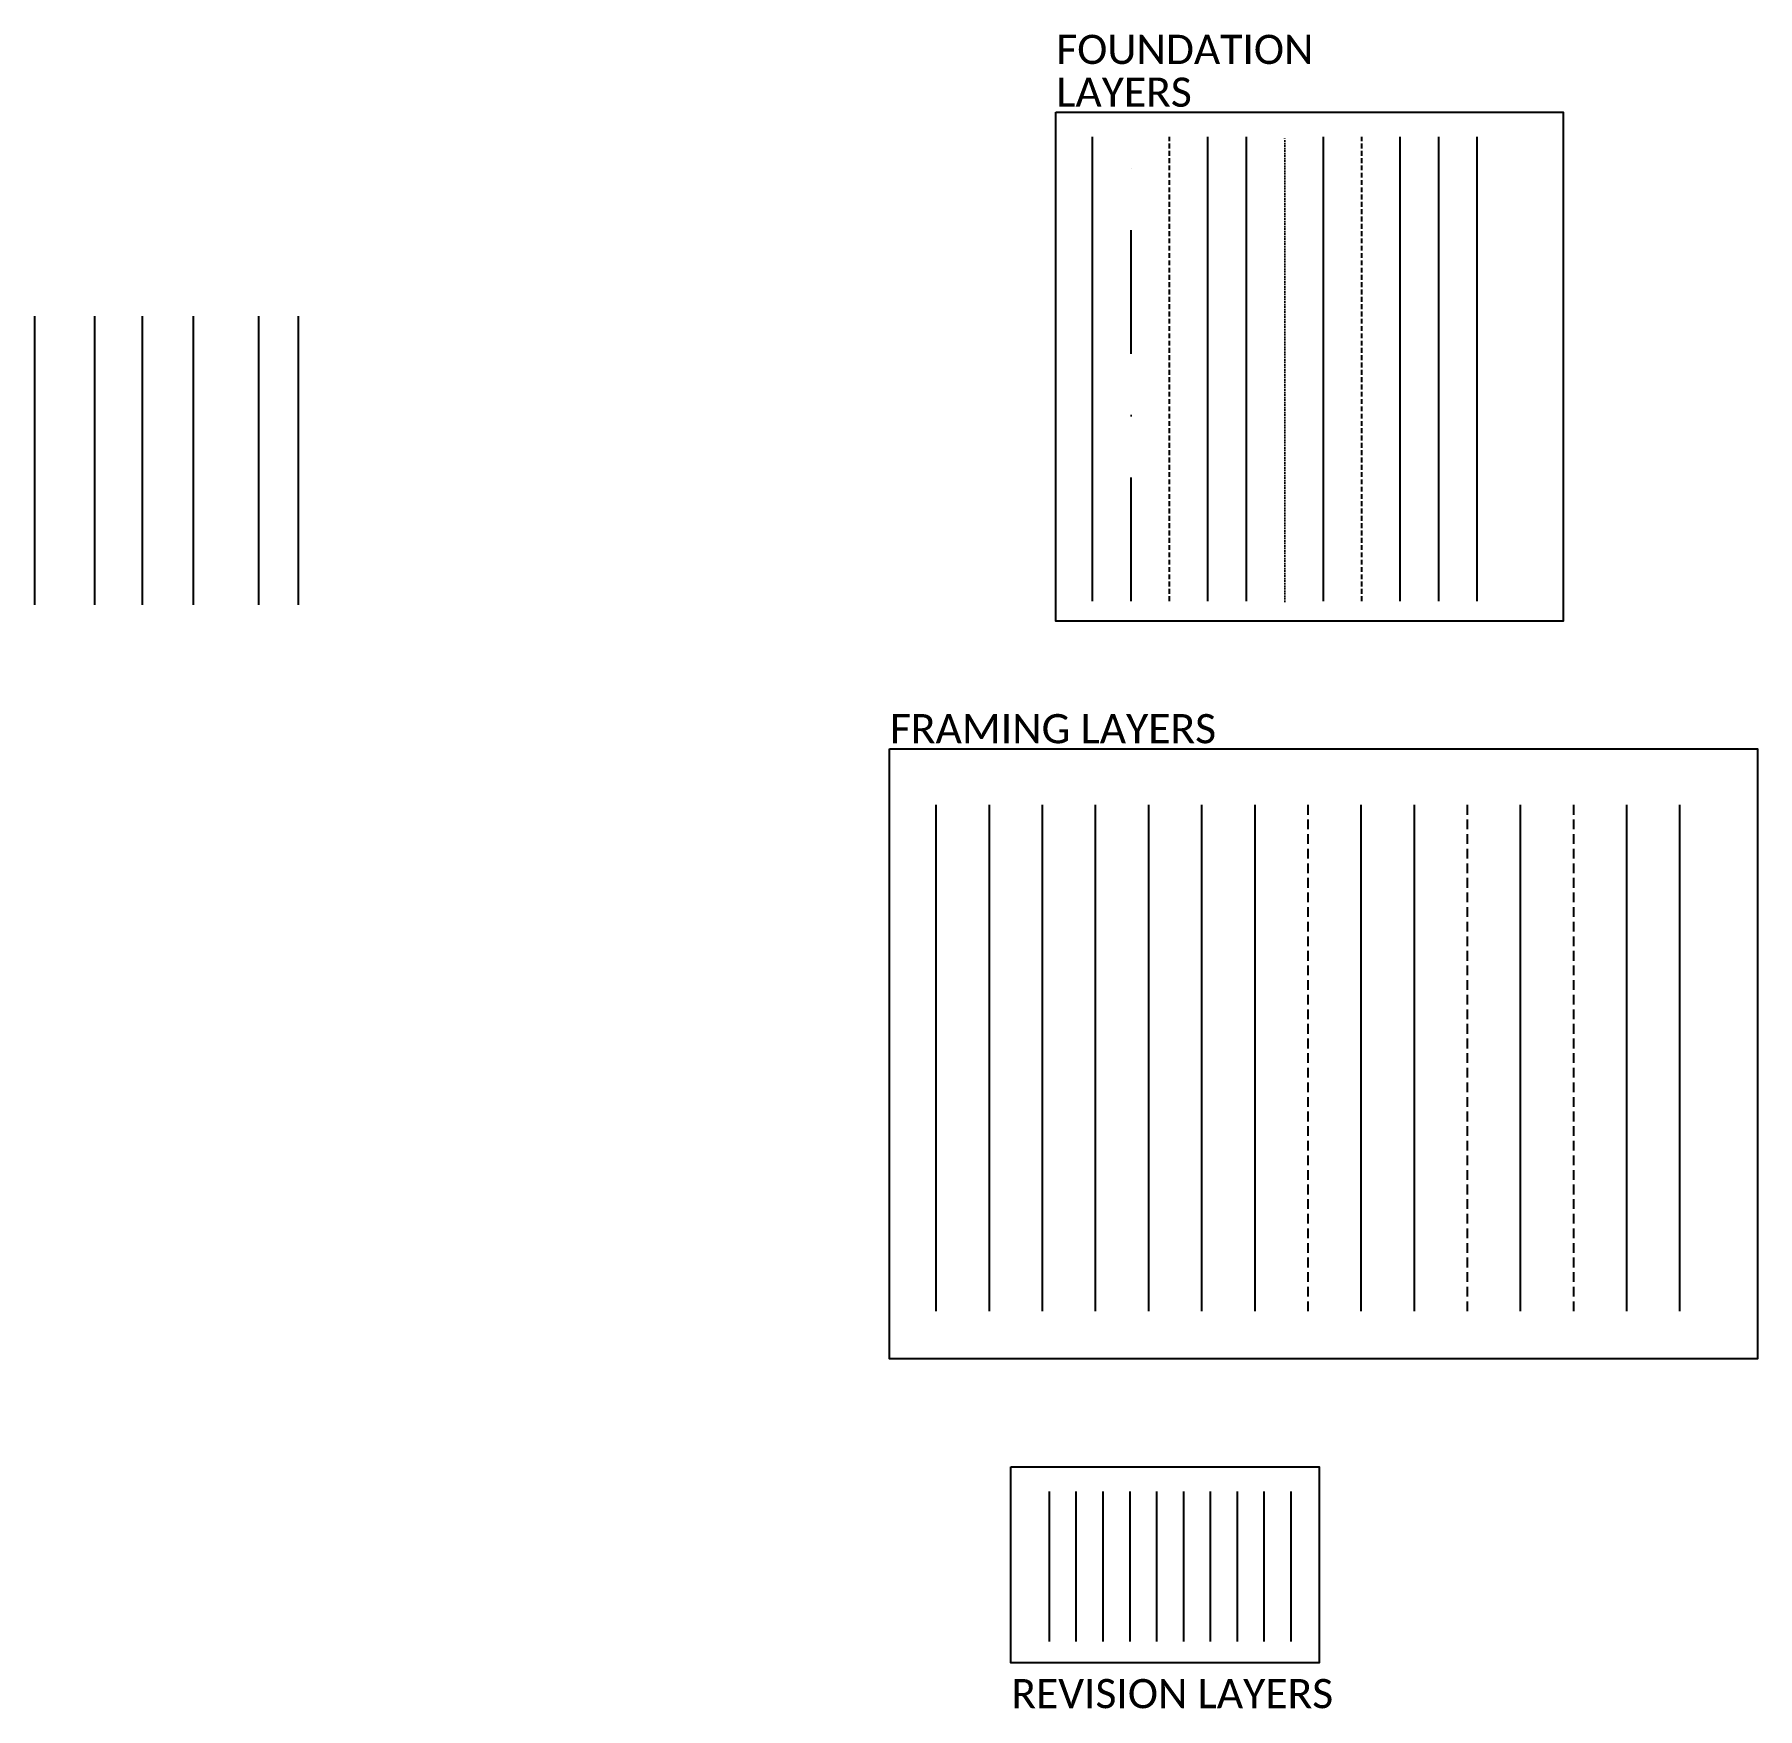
# Model space of a CAD drawing. Header units: inches. Extents: x -4772 to 8114, y -459 to 2752.
# Drawn here: x -4772 to -2647, y -459 to 1604 of the extents above; entities that cross this region are included whole.
import ezdxf

# ---------------------------------------------------------------- set-up
doc = ezdxf.new("R2010")
doc.units = ezdxf.units.IN
doc.header["$LTSCALE"] = 24
doc.header["$MEASUREMENT"] = 0
for name, pattern in [('DASHDOT2', [12.7, 6.35, -3.175, 0, -3.175]), ('DASHED', [0.75, 0.5, -0.25]), ('DASHED2', [0.375, 0.25, -0.125]), ('DOT2', [0.125, 0, -0.125])]:
    doc.linetypes.add(name, pattern=pattern)
for name, color, linetype in [('CORE_BKGD', 8, 'Continuous'), ('CORE_BORDER', 3, 'Continuous'), ('CORE_DESCRIPTION_TITLE', 3, 'Continuous'), ('CORE_LEGEND', 2, 'Continuous'), ('CORE_SWLAYOUT', 2, 'Continuous'), ('FNDN_BEAM', 5, 'Continuous'), ('FNDN_CABL', 4, 'DOT2'), ('FNDN_CABL_DIMS', 2, 'Continuous'), ('FNDN_CAISSON', 5, 'DASHED2'), ('FNDN_DIMS', 1, 'Continuous'), ('FNDN_FRM_MBRS', 2, 'Continuous'), ('FNDN_FTNG', 4, 'DASHED2'), ('FNDN_HDR', 3, 'Continuous'), ('FNDN_POST', 4, 'Continuous'), ('FNDN_RBRS', 6, 'DASHDOT2'), ('FNDN_REV_1', 2, 'Continuous'), ('FNDN_REV_2', 2, 'Continuous'), ('FNDN_REV_3', 2, 'Continuous'), ('FNDN_REV_4', 2, 'Continuous'), ('FNDN_REV_5', 2, 'Continuous'), ('FNDN_TEXT', 2, 'Continuous'), ('FRAME_BEAM', 5, 'Continuous'), ('FRAME_BEAR', 8, 'Continuous'), ('FRAME_BLKG', 3, 'DASHED'), ('FRAME_CALIF', 8, 'Continuous'), ('FRAME_CRIPPLE-POST', 1, 'DASHED'), ('FRAME_DIMS', 1, 'Continuous'), ('FRAME_DROP', 5, 'DASHED'), ('FRAME_GIRDER', 1, 'Continuous'), ('FRAME_HDR', 70, 'Continuous'), ('FRAME_POST', 4, 'Continuous'), ('FRAME_REV_1', 2, 'Continuous'), ('FRAME_REV_2', 2, 'Continuous'), ('FRAME_REV_3', 2, 'Continuous'), ('FRAME_REV_4', 2, 'Continuous'), ('FRAME_REV_5', 2, 'Continuous'), ('FRAME_STEELBEAM', 6, 'Continuous'), ('FRAME_SWALL', 3, 'SWALL'), ('FRAME_SWTXT', 2, 'Continuous'), ('FRAME_TEXT', 2, 'Continuous')]:
    doc.layers.add(name, color=color, linetype=linetype)
doc.layers.add('CORE_VIEWPORT', color=253, linetype='Continuous', plot=False)
doc.layers.add('FRAME_JOIST', color=253, linetype='Continuous', plot=False)
doc.styles.add('ARC-TEXT', font='CALIBRI.TTF', dxfattribs={"height": 4.5})
doc.linetypes.add('SWALL', pattern='A,0.25,0.25,["//",ARC-TEXT,S=0.015,R=0,X=0.01,Y=0.01],0.25', length=0.75)

msp = doc.modelspace()

# ---------------------------------------------------------------- texts
at = {"layer": 'CORE_DESCRIPTION_TITLE', "style": 'ARC-TEXT', "width": 1.00018}
for s, p in [('FOUNDATION', (-3511.5262, 1567.60966)), ('LAYERS', (-3511.5262, 1514.89827)), ('FRAMING LAYERS', (-3716.69928, 730.3296)), ('REVISION LAYERS', (-3567.03755, -459.03114))]:
    msp.add_text(s, height=36, dxfattribs=at).set_placement(p)

# ---------------------------------------------------------------- linework, layer by layer
at = {"color": 3}
for points in [[(-3511.9416, 1508.27072), (-2886.49137, 1508.27072), (-2886.49137, 880.83516), (-3511.9416, 880.83516)], [(-3717.11468, 723.70205), (-2646.76135, 723.70205), (-2646.76135, -28.36826), (-3717.11468, -28.36826)], [(-3567.45295, -161.68705), (-3187.38263, -161.68705), (-3187.38263, -402.95072), (-3567.45295, -402.95072)]]:
    msp.add_lwpolyline(points, close=True, dxfattribs=at)
at = {"layer": 'CORE_BKGD'}
msp.add_line((-4771.63137, 1256.6256), (-4771.63137, 901.02636), dxfattribs=at)
at = {"layer": 'CORE_BORDER'}
msp.add_line((-4697.4083, 1256.6256), (-4697.4083, 901.02636), dxfattribs=at)
at = {"layer": 'CORE_DESCRIPTION_TITLE'}
msp.add_line((-4638.97738, 1256.6256), (-4638.97738, 901.02636), dxfattribs=at)
at = {"layer": 'CORE_LEGEND'}
msp.add_line((-4575.80881, 1256.6256), (-4575.80881, 901.02636), dxfattribs=at)
at = {"layer": 'CORE_SWLAYOUT'}
msp.add_line((-4495.26889, 1256.6256), (-4495.26889, 901.02636), dxfattribs=at)
at = {"layer": 'CORE_VIEWPORT'}
msp.add_line((-4446.31325, 1256.6256), (-4446.31325, 901.02636), dxfattribs=at)
at = {"layer": 'FNDN_BEAM'}
msp.add_line((-3182.19144, 905.58999), (-3182.19144, 1477.69156), dxfattribs=at)
at = {"layer": 'FNDN_CABL'}
msp.add_line((-3229.62112, 905.58999), (-3229.62112, 1477.69156), dxfattribs=at)
at = {"layer": 'FNDN_CABL_DIMS'}
msp.add_line((-3277.05081, 905.58999), (-3277.05081, 1477.69156), dxfattribs=at)
at = {"layer": 'FNDN_CAISSON'}
msp.add_line((-3134.76175, 905.58999), (-3134.76175, 1477.69156), dxfattribs=at)
at = {"layer": 'FNDN_DIMS'}
msp.add_line((-3324.4805, 905.58999), (-3324.4805, 1477.69156), dxfattribs=at)
at = {"layer": 'FNDN_FRM_MBRS'}
msp.add_line((-3087.33206, 905.58999), (-3087.33206, 1477.69156), dxfattribs=at)
at = {"layer": 'FNDN_FTNG'}
msp.add_line((-3371.91019, 905.58999), (-3371.91019, 1477.69156), dxfattribs=at)
at = {"layer": 'FNDN_HDR'}
msp.add_line((-3039.90237, 905.58999), (-3039.90237, 1477.69156), dxfattribs=at)
at = {"layer": 'FNDN_POST'}
msp.add_line((-2992.47269, 905.58999), (-2992.47269, 1477.69156), dxfattribs=at)
at = {"layer": 'FNDN_RBRS'}
msp.add_line((-3419.33987, 905.58999), (-3419.33987, 1477.69156), dxfattribs=at)
at = {"layer": 'FNDN_REV_1'}
msp.add_line((-3354.40327, -376.87675), (-3354.40327, -191.93201), dxfattribs=at)
at = {"layer": 'FNDN_REV_2'}
msp.add_line((-3321.30007, -376.87675), (-3321.30007, -191.93201), dxfattribs=at)
at = {"layer": 'FNDN_REV_3'}
msp.add_line((-3288.19687, -376.87675), (-3288.19687, -191.93201), dxfattribs=at)
at = {"layer": 'FNDN_REV_4'}
msp.add_line((-3255.09368, -376.87675), (-3255.09368, -191.93201), dxfattribs=at)
at = {"layer": 'FNDN_REV_5'}
msp.add_line((-3221.99048, -376.87675), (-3221.99048, -191.93201), dxfattribs=at)
at = {"layer": 'FNDN_TEXT'}
msp.add_line((-3466.76956, 905.58999), (-3466.76956, 1477.69156), dxfattribs=at)
at = {"layer": 'FRAME_BEAM'}
msp.add_line((-3069.95843, 30.33486), (-3069.95843, 654.63955), dxfattribs=at)
at = {"layer": 'FRAME_BEAR'}
msp.add_line((-3135.46624, 30.33486), (-3135.46624, 654.63955), dxfattribs=at)
at = {"layer": 'FRAME_BLKG'}
msp.add_line((-3200.97405, 30.33486), (-3200.97405, 654.63955), dxfattribs=at)
at = {"layer": 'FRAME_CALIF'}
msp.add_line((-3266.48187, 30.33486), (-3266.48187, 654.63955), dxfattribs=at)
at = {"layer": 'FRAME_CRIPPLE-POST', "linetype": 'DASHED'}
msp.add_line((-2873.43499, 30.33486), (-2873.43499, 654.63955), dxfattribs=at)
at = {"layer": 'FRAME_DIMS'}
msp.add_line((-3331.98968, 30.33486), (-3331.98968, 654.63955), dxfattribs=at)
at = {"layer": 'FRAME_DROP'}
msp.add_line((-3004.45062, 30.33486), (-3004.45062, 654.63955), dxfattribs=at)
at = {"layer": 'FRAME_GIRDER'}
msp.add_line((-2938.9428, 30.33486), (-2938.9428, 654.63955), dxfattribs=at)
at = {"layer": 'FRAME_HDR'}
msp.add_line((-3397.49749, 30.33486), (-3397.49749, 654.63955), dxfattribs=at)
at = {"layer": 'FRAME_JOIST'}
msp.add_line((-2807.92718, 30.33486), (-2807.92718, 654.63955), dxfattribs=at)
at = {"layer": 'FRAME_POST'}
msp.add_line((-3463.0053, 30.33486), (-3463.0053, 654.63955), dxfattribs=at)
at = {"layer": 'FRAME_REV_1'}
msp.add_line((-3519.91925, -376.87675), (-3519.91925, -191.93201), dxfattribs=at)
at = {"layer": 'FRAME_REV_2'}
msp.add_line((-3486.81606, -376.87675), (-3486.81606, -191.93201), dxfattribs=at)
at = {"layer": 'FRAME_REV_3'}
msp.add_line((-3453.71286, -376.87675), (-3453.71286, -191.93201), dxfattribs=at)
at = {"layer": 'FRAME_REV_4'}
msp.add_line((-3420.60966, -376.87675), (-3420.60966, -191.93201), dxfattribs=at)
at = {"layer": 'FRAME_REV_5'}
msp.add_line((-3387.50647, -376.87675), (-3387.50647, -191.93201), dxfattribs=at)
at = {"layer": 'FRAME_STEELBEAM'}
msp.add_line((-2742.41937, 30.33486), (-2742.41937, 654.63955), dxfattribs=at)
at = {"layer": 'FRAME_SWALL'}
msp.add_line((-3528.51312, 30.33486), (-3528.51312, 654.63955), dxfattribs=at)
at = {"layer": 'FRAME_SWTXT'}
msp.add_line((-3594.02093, 30.33486), (-3594.02093, 654.63955), dxfattribs=at)
at = {"layer": 'FRAME_TEXT'}
msp.add_line((-3659.52874, 30.33486), (-3659.52874, 654.63955), dxfattribs=at)

msp.set_redraw_order([(e.dxf.handle, doc.entitydb.next_handle()) for e in msp.query("TEXT MTEXT ATTDEF DIMENSION ARC_DIMENSION")])  # texts and dimensions are drawn at this point

doc.saveas('drawing.dxf')
